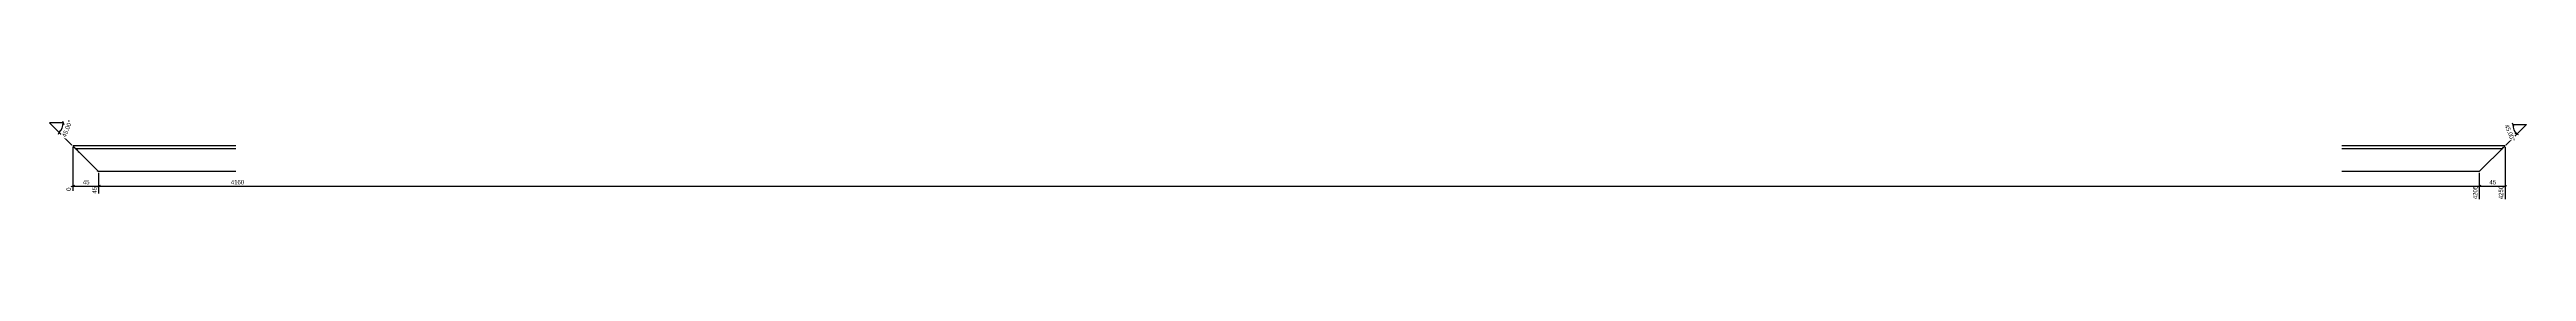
# Model space of a CAD drawing. Header units: millimetres. Extents: x -2 to 19966, y -2 to 157.
# Drawn here: x 5734 to 10062, y 4 to 143 of the extents above; entities that cross this region are included whole.
import ezdxf

# ---------------------------------------------------------------- set-up
doc = ezdxf.new("R2010")
doc.units = ezdxf.units.MM
doc.linetypes.add('DXK_LINE_DOT2', pattern=[3.9198, 1.9599, -1.9599])
doc.layers.add('MÅLSÆTNING', color=7, linetype='Continuous')
doc.layers.add('STÅL', color=7, linetype='Continuous')
doc.styles.add('Arial Narrow', font='ARIALN.TTF', dxfattribs={"height": 0.2})

msp = doc.modelspace()

# ---------------------------------------------------------------- linework, layer by layer
at = {"layer": 'MÅLSÆTNING', "color": 7, "linetype": 'Continuous'}
for p, q in [((5757.9, 139.9), (5733.9, 139.9)), ((5750.9, 122.9), (5733.9, 139.9)), ((5756.7, 142.9), (5759.1, 136.9)), ((10036.7, 139.9), (10039.1, 133.9)), ((10037.9, 136.9), (10061.9, 136.9)), ((10044.9, 119.9), (10061.9, 136.9)), ((5749.6, 119.9), (5752.2, 125.9)), ((5773, 100.8), (5750.9, 122.9)), ((10025.8, 100.8), (10044.9, 119.9)), ((10047.9, 118.6), (10041.9, 121.2)), ((5819.4, 52.4), (5819.4, 15.8)), ((5819.4, 52.4), (5819.4, 15.8)), ((9979.4, 52.4), (9979.4, 6)), ((5777.4, 30.1), (5771.4, 27.7)), ((5774.4, 28.9), (5819.4, 28.9)), ((5822.4, 30.1), (5816.4, 27.7)), ((5816.4, 27.7), (5822.4, 30.1)), ((5819.4, 28.9), (9979.4, 28.9)), ((9976.4, 27.7), (9982.4, 30.1)), ((10021.4, 27.7), (10027.4, 30.1))]:
    msp.add_line(p, q, dxfattribs=at)
for centre, start, end in [((5733.9, 139.9), 315, 0), ((10061.9, 136.9), 180, 225)]:
    msp.add_arc(centre, 24, start, end, dxfattribs=at)
at = {"layer": 'STÅL', "color": 2, "linetype": 'Continuous'}
for p, q in [((5819.4, 54.4), (5774.4, 99.4)), ((6059.4, 99.4), (5774.4, 99.4)), ((6059.4, 94.4), (5779.4, 94.4)), ((10024.4, 99.4), (9739.4, 99.4)), ((10019.4, 94.4), (9739.4, 94.4)), ((10024.4, 99.4), (9979.4, 54.4)), ((6059.4, 54.4), (5819.4, 54.4)), ((9979.4, 54.4), (9739.4, 54.4))]:
    msp.add_line(p, q, dxfattribs=at)
at = {"layer": 'STÅL', "color": 7, "linetype": 'DXK_LINE_DOT2'}
for p, q in [((5775.9, 97.9), (5786.4, 87.4)), ((10015.1, 90.1), (10024.4, 99.4)), ((5817.3, 56.6), (5819.4, 54.4))]:
    msp.add_line(p, q, dxfattribs=at)

# ---------------------------------------------------------------- next in the draw order: wipeouts: each hides what was drawn before it
at = {"color": 0}
for points in [[(5774.4, 139), (5764.1, 143.3), (5752.8, 116.1), (5763.2, 111.9)], [(10032.6, 108.8), (10043, 113.1), (10031.7, 140.3), (10021.4, 136)], [(9749.8, 30.4), (9749.8, 41.6), (6049.1, 41.6), (6049.1, 30.4)]]:
    msp.add_wipeout(points, dxfattribs=at).dxf.layer = 'MÅLSÆTNING'
at = {"color": 0, "linetype": 'Continuous'}
msp.add_wipeout([(9977.8, 27.1), (9966.6, 27.1), (9966.6, 4.4), (9977.8, 4.4)], dxfattribs=at).dxf.layer = 'MÅLSÆTNING'

# ---------------------------------------------------------------- next in the draw order: linework, layer by layer
at = {"layer": 'MÅLSÆTNING', "color": 7, "linetype": 'Continuous'}
for p, q in [((5774.4, 97.4), (5774.4, 20.6)), ((10024.4, 97.4), (10024.4, 6)), ((9979.4, 52.4), (9979.4, 6)), ((9982.4, 30.1), (9976.4, 27.7)), ((9979.4, 28.9), (10024.4, 28.9))]:
    msp.add_line(p, q, dxfattribs=at)

# ---------------------------------------------------------------- next in the draw order: texts
at = {"layer": 'MÅLSÆTNING', "color": 3, "style": 'Arial Narrow'}
for rotation, p in [(67.5002, (5762.3, 113.9)), (-67.5002, (10023.5, 135.1))]:
    msp.add_text('45.00°', height=7.64, rotation=rotation, dxfattribs=at).set_placement(p)
msp.add_text('4160', height=7.64, dxfattribs=at).set_placement((6050.7, 32))
at = {"layer": 'MÅLSÆTNING', "color": 3, "linetype": 'Continuous', "style": 'Arial Narrow'}
msp.add_text('4205', height=7.64, rotation=90.0002, dxfattribs=at).set_placement((9976.2, 6))

# ---------------------------------------------------------------- next in the draw order: wipeouts: each hides what was drawn before it
at = {"color": 0}
for points in [[(5803.4, 30.4), (5803.4, 41.6), (5790.5, 41.6), (5790.5, 30.4)], [(10008.4, 30.4), (10008.4, 41.6), (9995.5, 41.6), (9995.5, 30.4)]]:
    msp.add_wipeout(points, dxfattribs=at).dxf.layer = 'MÅLSÆTNING'

# ---------------------------------------------------------------- next in the draw order: wipeouts: each hides what was drawn before it
at = {"color": 0, "linetype": 'Continuous'}
for points in [[(5772.8, 27.1), (5761.6, 27.1), (5761.6, 19), (5772.8, 19)], [(5817.8, 27.1), (5806.6, 27.1), (5806.6, 14.1), (5817.8, 14.1)], [(10022.8, 27.1), (10011.6, 27.1), (10011.6, 4.4), (10022.8, 4.4)]]:
    msp.add_wipeout(points, dxfattribs=at).dxf.layer = 'MÅLSÆTNING'

# ---------------------------------------------------------------- next in the draw order: texts
at = {"layer": 'MÅLSÆTNING', "color": 3, "linetype": 'Continuous', "style": 'Arial Narrow'}
for s, p in [('0', (5771.2, 20.6)), ('45', (5816.2, 15.8)), ('4250', (10021.2, 6))]:
    msp.add_text(s, height=7.64, rotation=90.0002, dxfattribs=at).set_placement(p)
at = {"layer": 'MÅLSÆTNING', "color": 3, "style": 'Arial Narrow'}
for p in [(5792.1, 32), (9997.1, 32)]:
    msp.add_text('45', height=7.64, dxfattribs=at).set_placement(p)

doc.saveas('drawing.dxf')
